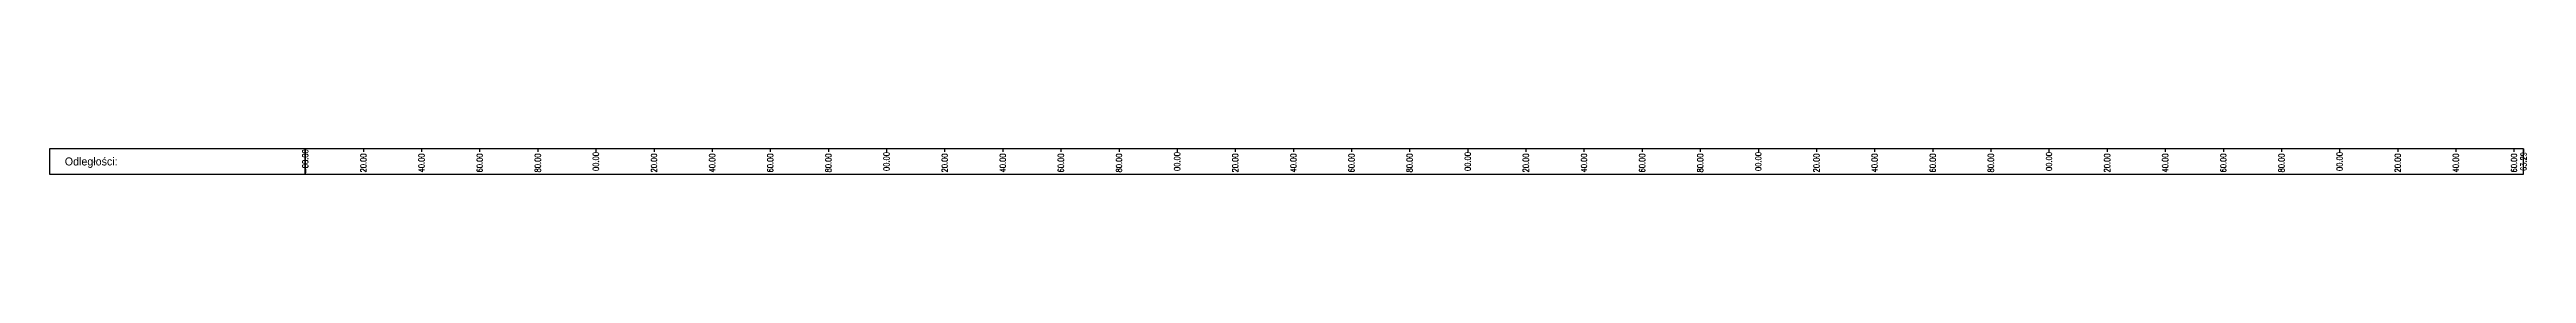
# Model space of a CAD drawing. Header units: metres. Extents: x 7399493 to 7407015, y 5696902 to 5712236.
# Drawn here: x 7402970 to 7403822, y 5709802 to 5709811 of the extents above; entities that cross this region are included whole.
import ezdxf

# ---------------------------------------------------------------- set-up
doc = ezdxf.new("R2010")
doc.units = ezdxf.units.M
doc.layers.add('pomoc', color=140, linetype='Continuous')
doc.styles.add('simplex 0.80', font='simplex.shx', dxfattribs={"width": 0.8})

# ---------------------------------------------------------------- blocks, each defined once
blk = doc.blocks.new('*U60')
at = {"layer": 'pomoc', "color": 1, "linetype": 'Continuous', "lineweight": -3, "char_height": 2, "attachment_point": 5, "rotation": 90, "style": 'simplex 0.80'}
for s, insert in [('-00.00', (7404093.13, 5712264.9)), ('20.00', (7404113.13, 5712264.4)), ('40.00', (7404133.13, 5712264.4)), ('60.00', (7404153.13, 5712264.4)), ('80.00', (7404173.13, 5712264.4)), ('00.00', (7404193.13, 5712264.9)), ('20.00', (7404213.13, 5712264.4)), ('40.00', (7404233.13, 5712264.4)), ('60.00', (7404253.13, 5712264.4)), ('80.00', (7404273.13, 5712264.4)), ('00.00', (7404293.13, 5712264.9)), ('20.00', (7404313.13, 5712264.4)), ('40.00', (7404333.13, 5712264.4)), ('60.00', (7404353.13, 5712264.4)), ('80.00', (7404373.13, 5712264.4)), ('00.00', (7404393.13, 5712264.9)), ('20.00', (7404413.13, 5712264.4)), ('40.00', (7404433.13, 5712264.4)), ('60.00', (7404453.13, 5712264.4)), ('80.00', (7404473.13, 5712264.4)), ('00.00', (7404493.13, 5712264.9)), ('20.00', (7404513.13, 5712264.4)), ('40.00', (7404533.13, 5712264.4)), ('60.00', (7404553.13, 5712264.4)), ('80.00', (7404573.13, 5712264.4)), ('00.00', (7404593.13, 5712264.9)), ('20.00', (7404613.13, 5712264.4)), ('40.00', (7404633.13, 5712264.4)), ('60.00', (7404653.13, 5712264.4)), ('80.00', (7404673.13, 5712264.4)), ('00.00', (7404693.13, 5712264.9)), ('20.00', (7404713.13, 5712264.4)), ('40.00', (7404733.13, 5712264.4)), ('60.00', (7404753.13, 5712264.4)), ('80.00', (7404773.13, 5712264.4)), ('00.00', (7404793.13, 5712264.9)), ('20.00', (7404813.13, 5712264.4)), ('40.00', (7404833.13, 5712264.4)), ('60.00', (7404853.13, 5712264.4)), ('63.29', (7404856.42, 5712264.9))]:
    blk.add_mtext(s, dxfattribs=dict(at, insert=insert))

msp = doc.modelspace()

# ---------------------------------------------------------------- linework, layer by layer
at = {"layer": 'pomoc', "color": 7, "linetype": 'Continuous', "lineweight": -3}
for p, q in [((7403058.12, 5709810.92), (7403058.12, 5709809.82)), ((7403078.12, 5709810.92), (7403078.12, 5709809.82)), ((7403098.12, 5709810.92), (7403098.12, 5709809.82)), ((7403118.12, 5709810.92), (7403118.12, 5709809.82)), ((7403138.12, 5709810.92), (7403138.12, 5709809.82)), ((7403158.12, 5709810.92), (7403158.12, 5709809.82)), ((7403178.12, 5709810.92), (7403178.12, 5709809.82)), ((7403198.12, 5709810.92), (7403198.12, 5709809.82)), ((7403218.12, 5709810.92), (7403218.12, 5709809.82)), ((7403238.12, 5709810.92), (7403238.12, 5709809.82)), ((7403258.12, 5709810.92), (7403258.12, 5709809.82)), ((7403278.12, 5709810.92), (7403278.12, 5709809.82)), ((7403298.12, 5709810.92), (7403298.12, 5709809.82)), ((7403318.12, 5709810.92), (7403318.12, 5709809.82)), ((7403338.12, 5709810.92), (7403338.12, 5709809.82)), ((7403358.12, 5709810.92), (7403358.12, 5709809.82)), ((7403378.12, 5709810.92), (7403378.12, 5709809.82)), ((7403398.12, 5709810.92), (7403398.12, 5709809.82)), ((7403418.12, 5709810.92), (7403418.12, 5709809.82)), ((7403438.12, 5709810.92), (7403438.12, 5709809.82)), ((7403458.12, 5709810.92), (7403458.12, 5709809.82)), ((7403478.12, 5709810.92), (7403478.12, 5709809.82)), ((7403498.12, 5709810.92), (7403498.12, 5709809.82)), ((7403518.12, 5709810.92), (7403518.12, 5709809.82)), ((7403538.12, 5709810.92), (7403538.12, 5709809.82)), ((7403558.12, 5709810.92), (7403558.12, 5709809.82)), ((7403578.12, 5709810.92), (7403578.12, 5709809.82)), ((7403598.12, 5709810.92), (7403598.12, 5709809.82)), ((7403618.12, 5709810.92), (7403618.12, 5709809.82)), ((7403638.12, 5709810.92), (7403638.12, 5709809.82)), ((7403658.12, 5709810.92), (7403658.12, 5709809.82)), ((7403678.12, 5709810.92), (7403678.12, 5709809.82)), ((7403698.12, 5709810.92), (7403698.12, 5709809.82)), ((7403718.12, 5709810.92), (7403718.12, 5709809.82)), ((7403738.12, 5709810.92), (7403738.12, 5709809.82)), ((7403758.12, 5709810.92), (7403758.12, 5709809.82)), ((7403778.12, 5709810.92), (7403778.12, 5709809.82)), ((7403798.12, 5709810.92), (7403798.12, 5709809.82)), ((7403818.12, 5709810.92), (7403818.12, 5709809.82)), ((7403821.42, 5709810.92), (7403821.42, 5709809.82))]:
    msp.add_line(p, q, dxfattribs=at)
for points in [[(7403058.12, 5709802.12), (7403058.12, 5709810.92), (7402970.12, 5709810.92), (7402970.12, 5709802.12)], [(7403058.12, 5709802.12), (7403821.42, 5709802.12), (7403821.42, 5709810.92), (7403058.12, 5709810.92)]]:
    msp.add_3dface(points, dxfattribs=at)

# ---------------------------------------------------------------- block references
at = {"layer": 'pomoc', "color": 140, "linetype": 'Continuous', "lineweight": -3}
msp.add_blockref('*U60', (-1035.01, -2458.38), dxfattribs=at)

# ---------------------------------------------------------------- texts
at = {"layer": 'pomoc', "color": 7, "linetype": 'Continuous', "lineweight": -3, "insert": (7402975.37, 5709806.12), "char_height": 2.75, "attachment_point": 4}
msp.add_mtext('Odległości:', dxfattribs=at)

doc.saveas('drawing.dxf')
